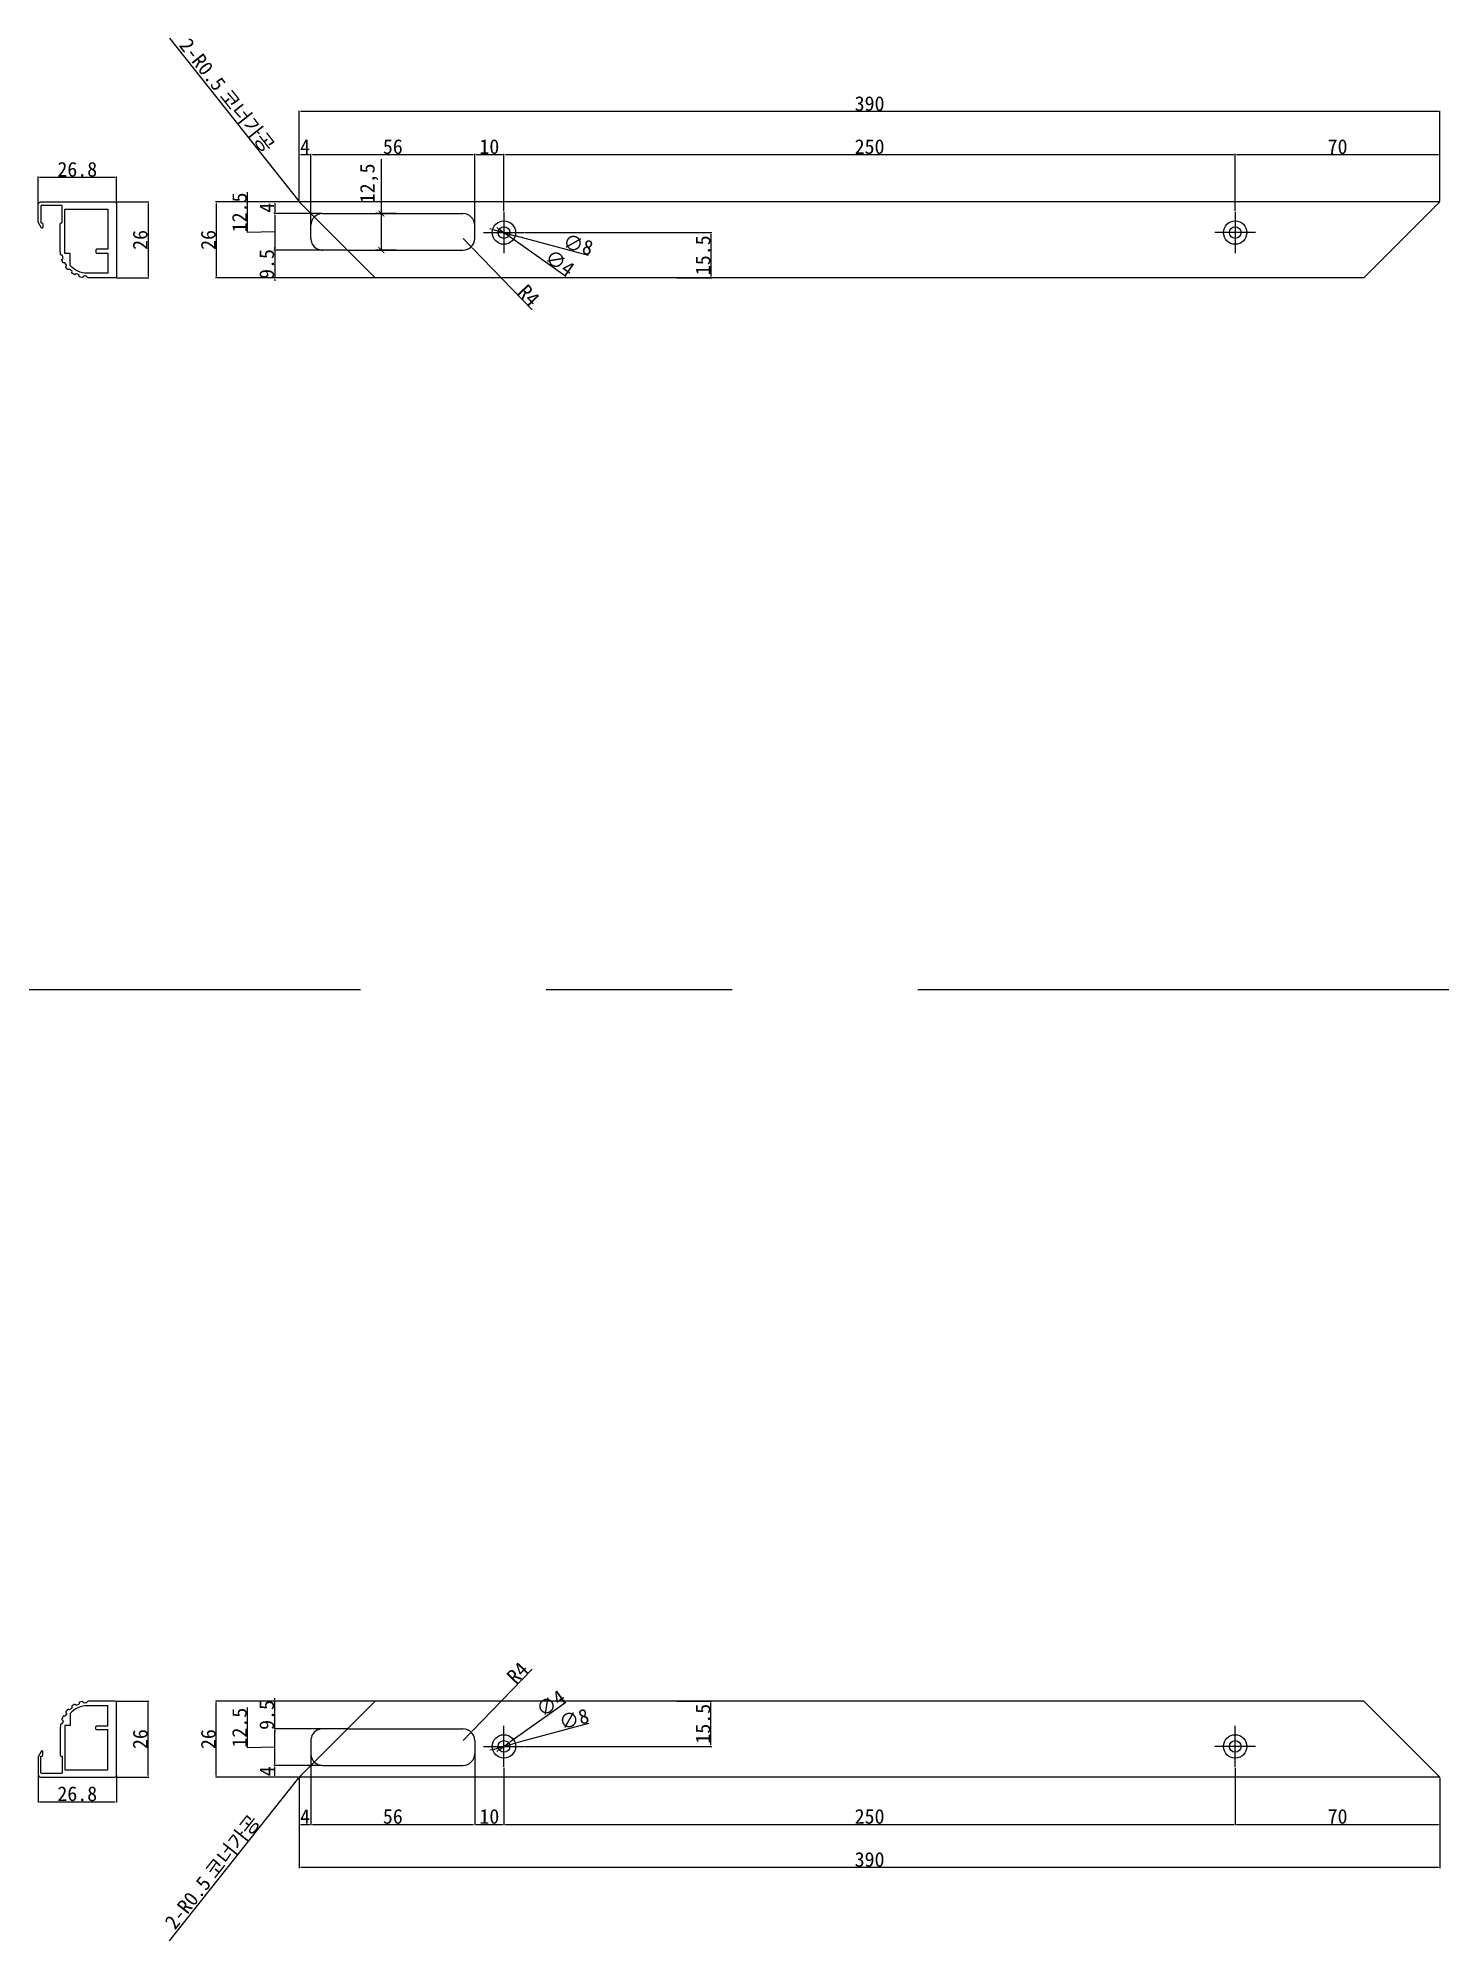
# Model space of a CAD drawing. Header units: millimetres. Extents: x -44117 to 256353, y -2095463 to 65325.
# Drawn here: x -14780 to -14301, y 44119 to 44770 of the extents above; entities that cross this region are included whole.
import ezdxf

# ---------------------------------------------------------------- set-up
doc = ezdxf.new("R2010")
doc.units = ezdxf.units.MM
doc.header["$LTSCALE"] = 10
doc.linetypes.add('CENTER', pattern=[50.8, 31.75, -6.35, 6.35, -6.35])
doc.linetypes.add('HIDDEN', pattern=[9.525, 6.35, -3.175])
doc.layers.add('cen', color=1, linetype='CENTER')
doc.layers.add('hid', color=8, linetype='HIDDEN')
doc.styles.add('고딕', font='')
doc.styles.get('고딕').set_extended_font_data('HYgtrE')
doc.dimstyles.new('hi01 a4 - 1scale', dxfattribs={"dimtxt": 5, "dimasz": 0.5, "dimexe": 0.3, "dimexo": 0.3, "dimgap": 0.2, "dimtad": 1, "dimdec": 1, "dimdsep": 46, "dimtxsty": 'Standard', "dimcen": 1, "dimclrd": 251, "dimclre": 251, "dimclrt": 3, "dimadec": 1, "dimazin": 2, "dimtfac": 1, "dimtdec": 1, "dimtix": 1, "dimtmove": 1, "dimatfit": 3, "dimfxl": 0, "dimarcsym": 0})
doc.dimstyles.new('ISO-25', dxfattribs={"dimtxt": 2.5, "dimasz": 2.5, "dimexe": 1, "dimexo": 1, "dimtad": 1, "dimtxsty": 'Standard', "dimblk": 'ARCHTICK', "dimcen": 2.5, "dimadec": 0, "dimazin": 0, "dimtfac": 1, "dimtmove": 0, "dimatfit": 3, "dimfxl": 0, "dimarcsym": 0})

msp = doc.modelspace()

# ---------------------------------------------------------------- blocks, each defined once
blk = doc.blocks.new('*D1246')
at = {"color": 251, "lineweight": -2, "transparency": 16777216}
for p, q in [((-14690.97, 44714.23), (-14690.97, 44730.4)), ((-14690.47, 44730.1), (-14687.47, 44730.1)), ((-14686.97, 44706.23), (-14686.97, 44730.4))]:
    blk.add_line(p, q, dxfattribs=at)
at = {"color": 251, "transparency": 16777216}
for points in [[(-14690.47, 44730.18), (-14690.47, 44730.01), (-14690.97, 44730.1)], [(-14687.47, 44730.18), (-14687.47, 44730.01), (-14686.97, 44730.1)]]:
    blk.add_solid(points, dxfattribs=at)
at = {"layer": 'Defpoints', "color": 0, "transparency": 16777216}
for p in [(-14686.97, 44730.1), (-14690.97, 44713.93), (-14686.97, 44705.93)]:
    blk.add_point(p, dxfattribs=at)
at = {"color": 3, "transparency": 16777216, "insert": (-14688.97, 44732.8), "char_height": 5, "attachment_point": 5}
blk.add_mtext('4', dxfattribs=at)
blk = doc.blocks.new('*D1247')
at = {"color": 251, "lineweight": -2, "transparency": 16777216}
for p, q in [((-14686.97, 44714.23), (-14686.97, 44730.4)), ((-14686.47, 44730.1), (-14631.47, 44730.1)), ((-14630.97, 44706.23), (-14630.97, 44730.4))]:
    blk.add_line(p, q, dxfattribs=at)
at = {"color": 251, "transparency": 16777216}
for points in [[(-14686.47, 44730.18), (-14686.47, 44730.01), (-14686.97, 44730.1)], [(-14631.47, 44730.18), (-14631.47, 44730.01), (-14630.97, 44730.1)]]:
    blk.add_solid(points, dxfattribs=at)
at = {"layer": 'Defpoints', "color": 0, "transparency": 16777216}
for p in [(-14630.97, 44730.1), (-14686.97, 44713.93), (-14630.97, 44705.93)]:
    blk.add_point(p, dxfattribs=at)
at = {"color": 3, "transparency": 16777216, "insert": (-14658.97, 44732.8), "char_height": 5, "attachment_point": 5}
blk.add_mtext('56', dxfattribs=at)
blk = doc.blocks.new('*D1273')
at = {"color": 251, "lineweight": -2, "transparency": 16777216}
for p, q in [((-14630.97, 44714.23), (-14630.97, 44730.4)), ((-14630.47, 44730.1), (-14621.47, 44730.1)), ((-14620.97, 44710.73), (-14620.97, 44730.4))]:
    blk.add_line(p, q, dxfattribs=at)
at = {"color": 251, "transparency": 16777216}
for points in [[(-14630.47, 44730.18), (-14630.47, 44730.01), (-14630.97, 44730.1)], [(-14621.47, 44730.18), (-14621.47, 44730.01), (-14620.97, 44730.1)]]:
    blk.add_solid(points, dxfattribs=at)
at = {"layer": 'Defpoints', "color": 0, "transparency": 16777216}
for p in [(-14620.97, 44730.1), (-14630.97, 44713.93), (-14620.97, 44710.43)]:
    blk.add_point(p, dxfattribs=at)
at = {"color": 3, "transparency": 16777216, "insert": (-14625.97, 44732.8), "char_height": 5, "attachment_point": 5}
blk.add_mtext('10', dxfattribs=at)
blk = doc.blocks.new('*D1274')
at = {"color": 251, "lineweight": -2, "transparency": 16777216}
for p, q in [((-14620.97, 44710.73), (-14620.97, 44730.4)), ((-14620.47, 44730.1), (-14371.47, 44730.1)), ((-14370.97, 44710.73), (-14370.97, 44730.4))]:
    blk.add_line(p, q, dxfattribs=at)
at = {"color": 251, "transparency": 16777216}
for points in [[(-14620.47, 44730.18), (-14620.47, 44730.01), (-14620.97, 44730.1)], [(-14371.47, 44730.18), (-14371.47, 44730.01), (-14370.97, 44730.1)]]:
    blk.add_solid(points, dxfattribs=at)
at = {"layer": 'Defpoints', "color": 0, "transparency": 16777216}
for p in [(-14370.97, 44730.1), (-14620.97, 44710.43), (-14370.97, 44710.43)]:
    blk.add_point(p, dxfattribs=at)
at = {"color": 3, "transparency": 16777216, "insert": (-14495.97, 44732.8), "char_height": 5, "attachment_point": 5}
blk.add_mtext('250', dxfattribs=at)
blk = doc.blocks.new('*D1275')
at = {"color": 251, "lineweight": -2, "transparency": 16777216}
for p, q in [((-14690.97, 44714.23), (-14690.97, 44745.12)), ((-14301.47, 44744.82), (-14690.47, 44744.82)), ((-14300.97, 44714.23), (-14300.97, 44745.12))]:
    blk.add_line(p, q, dxfattribs=at)
at = {"color": 251, "transparency": 16777216}
for points in [[(-14690.47, 44744.9), (-14690.47, 44744.73), (-14690.97, 44744.82)], [(-14301.47, 44744.9), (-14301.47, 44744.73), (-14300.97, 44744.82)]]:
    blk.add_solid(points, dxfattribs=at)
at = {"layer": 'Defpoints', "color": 0, "transparency": 16777216}
for p in [(-14690.97, 44744.82), (-14690.97, 44713.93), (-14300.97, 44713.93)]:
    blk.add_point(p, dxfattribs=at)
at = {"color": 3, "transparency": 16777216, "insert": (-14495.97, 44747.52), "char_height": 5, "attachment_point": 5}
blk.add_mtext('390', dxfattribs=at)
blk = doc.blocks.new('*D1276')
at = {"color": 251, "lineweight": -2, "transparency": 16777216}
for p, q in [((-14370.97, 44714.23), (-14370.97, 44730.4)), ((-14370.47, 44730.1), (-14301.47, 44730.1)), ((-14300.97, 44714.23), (-14300.97, 44730.4))]:
    blk.add_line(p, q, dxfattribs=at)
at = {"color": 251, "transparency": 16777216}
for points in [[(-14370.47, 44730.18), (-14370.47, 44730.01), (-14370.97, 44730.1)], [(-14301.47, 44730.18), (-14301.47, 44730.01), (-14300.97, 44730.1)]]:
    blk.add_solid(points, dxfattribs=at)
at = {"layer": 'Defpoints', "color": 0, "transparency": 16777216}
for p in [(-14300.97, 44730.1), (-14370.97, 44713.93), (-14300.97, 44713.93)]:
    blk.add_point(p, dxfattribs=at)
at = {"color": 3, "transparency": 16777216, "insert": (-14335.97, 44732.8), "char_height": 5, "attachment_point": 5}
blk.add_mtext('70', dxfattribs=at)
blk = doc.blocks.new('*D1277')
at = {"color": 251, "lineweight": -2, "transparency": 16777216}
for p, q in [((-14780.25, 44713.23), (-14780.25, 44722.65)), ((-14779.75, 44722.35), (-14753.95, 44722.35)), ((-14753.45, 44713.23), (-14753.45, 44722.65))]:
    blk.add_line(p, q, dxfattribs=at)
at = {"color": 251, "transparency": 16777216}
for points in [[(-14779.75, 44722.43), (-14779.75, 44722.27), (-14780.25, 44722.35)], [(-14753.95, 44722.43), (-14753.95, 44722.27), (-14753.45, 44722.35)]]:
    blk.add_solid(points, dxfattribs=at)
at = {"layer": 'Defpoints', "color": 0, "transparency": 16777216}
for p in [(-14753.45, 44722.35), (-14780.25, 44712.93), (-14753.45, 44712.93)]:
    blk.add_point(p, dxfattribs=at)
at = {"color": 3, "transparency": 16777216, "insert": (-14766.85, 44725.05), "char_height": 5, "attachment_point": 5}
blk.add_mtext('26.8', dxfattribs=at)
blk = doc.blocks.new('*D1278')
at = {"color": 251, "lineweight": -2, "transparency": 16777216}
for p, q in [((-14753.65, 44713.93), (-14742.33, 44713.93)), ((-14742.63, 44713.43), (-14742.63, 44688.43)), ((-14753.65, 44687.93), (-14742.33, 44687.93))]:
    blk.add_line(p, q, dxfattribs=at)
at = {"color": 251, "transparency": 16777216}
for points in [[(-14742.71, 44713.43), (-14742.55, 44713.43), (-14742.63, 44713.93)], [(-14742.71, 44688.43), (-14742.55, 44688.43), (-14742.63, 44687.93)]]:
    blk.add_solid(points, dxfattribs=at)
at = {"layer": 'Defpoints', "color": 0, "transparency": 16777216}
for p in [(-14753.95, 44713.93), (-14753.95, 44687.93), (-14742.63, 44687.93)]:
    blk.add_point(p, dxfattribs=at)
at = {"color": 3, "transparency": 16777216, "insert": (-14745.33, 44700.93), "char_height": 5, "attachment_point": 5, "rotation": 90}
blk.add_mtext('26', dxfattribs=at)
blk = doc.blocks.new('*D1279')
at = {"color": 251, "lineweight": -2, "transparency": 16777216}
for p, q in [((-14691.27, 44713.93), (-14699.65, 44713.93)), ((-14699.35, 44713.43), (-14699.35, 44710.43)), ((-14683.27, 44709.93), (-14699.65, 44709.93))]:
    blk.add_line(p, q, dxfattribs=at)
at = {"color": 251, "transparency": 16777216}
for points in [[(-14699.44, 44713.43), (-14699.27, 44713.43), (-14699.35, 44713.93)], [(-14699.44, 44710.43), (-14699.27, 44710.43), (-14699.35, 44709.93)]]:
    blk.add_solid(points, dxfattribs=at)
at = {"layer": 'Defpoints', "color": 0, "transparency": 16777216}
for p in [(-14690.97, 44713.93), (-14699.35, 44709.93), (-14682.97, 44709.93)]:
    blk.add_point(p, dxfattribs=at)
at = {"color": 3, "transparency": 16777216, "insert": (-14702.05, 44711.93), "char_height": 5, "attachment_point": 5, "rotation": 90}
blk.add_mtext('4', dxfattribs=at)
blk = doc.blocks.new('*D1280')
at = {"color": 251, "lineweight": -2, "transparency": 16777216}
for p, q in [((-14708.68, 44703.48), (-14708.68, 44717.21)), ((-14683.27, 44709.93), (-14699.65, 44709.93)), ((-14699.35, 44709.43), (-14699.35, 44697.93)), ((-14699.35, 44703.68), (-14708.68, 44703.48)), ((-14674.77, 44697.43), (-14699.65, 44697.43))]:
    blk.add_line(p, q, dxfattribs=at)
at = {"color": 251, "transparency": 16777216}
for points in [[(-14699.44, 44709.43), (-14699.27, 44709.43), (-14699.35, 44709.93)], [(-14699.44, 44697.93), (-14699.27, 44697.93), (-14699.35, 44697.43)]]:
    blk.add_solid(points, dxfattribs=at)
at = {"layer": 'Defpoints', "color": 0, "transparency": 16777216}
for p in [(-14682.97, 44709.93), (-14699.35, 44697.43), (-14674.47, 44697.43)]:
    blk.add_point(p, dxfattribs=at)
at = {"color": 3, "transparency": 16777216, "insert": (-14711.38, 44710.34), "char_height": 5, "attachment_point": 5, "rotation": 90}
blk.add_mtext('12.5', dxfattribs=at)
blk = doc.blocks.new('*D1281')
at = {"color": 251, "lineweight": -2, "transparency": 16777216}
for p, q in [((-14674.77, 44697.43), (-14699.65, 44697.43)), ((-14699.35, 44697.93), (-14699.35, 44698.43)), ((-14699.35, 44697.43), (-14699.35, 44687.93)), ((-14665.28, 44687.93), (-14699.65, 44687.93)), ((-14699.35, 44687.43), (-14699.35, 44686.93))]:
    blk.add_line(p, q, dxfattribs=at)
at = {"color": 251, "transparency": 16777216}
for points in [[(-14699.44, 44697.93), (-14699.27, 44697.93), (-14699.35, 44697.43)], [(-14699.44, 44687.43), (-14699.27, 44687.43), (-14699.35, 44687.93)]]:
    blk.add_solid(points, dxfattribs=at)
at = {"layer": 'Defpoints', "color": 0, "transparency": 16777216}
for p in [(-14674.47, 44697.43), (-14699.35, 44687.93), (-14664.98, 44687.93)]:
    blk.add_point(p, dxfattribs=at)
at = {"color": 3, "transparency": 16777216, "insert": (-14702.05, 44692.68), "char_height": 5, "attachment_point": 5, "rotation": 90}
blk.add_mtext('9.5', dxfattribs=at)
blk = doc.blocks.new('*D1282')
at = {"color": 251, "lineweight": -2, "transparency": 16777216}
for p, q in [((-14691.27, 44713.93), (-14719.64, 44713.93)), ((-14719.34, 44713.43), (-14719.34, 44688.43)), ((-14665.28, 44687.93), (-14719.64, 44687.93))]:
    blk.add_line(p, q, dxfattribs=at)
at = {"color": 251, "transparency": 16777216}
for points in [[(-14719.42, 44713.43), (-14719.26, 44713.43), (-14719.34, 44713.93)], [(-14719.42, 44688.43), (-14719.26, 44688.43), (-14719.34, 44687.93)]]:
    blk.add_solid(points, dxfattribs=at)
at = {"layer": 'Defpoints', "color": 0, "transparency": 16777216}
for p in [(-14690.97, 44713.93), (-14719.34, 44687.93), (-14664.98, 44687.93)]:
    blk.add_point(p, dxfattribs=at)
at = {"color": 3, "transparency": 16777216, "insert": (-14722.04, 44700.93), "char_height": 5, "attachment_point": 5, "rotation": 90}
blk.add_mtext('26', dxfattribs=at)
blk = doc.blocks.new('*D1283')
at = {"color": 251, "lineweight": -2, "transparency": 16777216}
for p, q in [((-14634.97, 44701.43), (-14632.2, 44698.55)), ((-14611.38, 44676.98), (-14631.85, 44698.19))]:
    blk.add_line(p, q, dxfattribs=at)
at = {"color": 251, "transparency": 16777216}
blk.add_solid([(-14631.79, 44698.25), (-14631.91, 44698.13), (-14632.2, 44698.55)], dxfattribs=at)
at = {"layer": 'Defpoints', "color": 0, "transparency": 16777216}
for p in [(-14634.97, 44701.43), (-14632.2, 44698.55)]:
    blk.add_point(p, dxfattribs=at)
at = {"color": 3, "transparency": 16777216, "insert": (-14612.47, 44682), "char_height": 5, "attachment_point": 5, "rotation": 313.98448}
blk.add_mtext('R4', dxfattribs=at)
blk = doc.blocks.new('*D1284')
at = {"color": 251, "lineweight": -2, "transparency": 16777216}
for p, q in [((-14625.31, 44704.61), (-14625.8, 44704.74)), ((-14624.83, 44704.48), (-14617.12, 44702.37)), ((-14592.11, 44695.54), (-14616.63, 44702.24))]:
    blk.add_line(p, q, dxfattribs=at)
at = {"color": 251, "transparency": 16777216}
for points in [[(-14625.29, 44704.69), (-14625.34, 44704.53), (-14624.83, 44704.48)], [(-14616.61, 44702.32), (-14616.65, 44702.16), (-14617.12, 44702.37)]]:
    blk.add_solid(points, dxfattribs=at)
at = {"layer": 'Defpoints', "color": 0, "transparency": 16777216}
for p in [(-14624.83, 44704.48), (-14617.12, 44702.37)]:
    blk.add_point(p, dxfattribs=at)
at = {"color": 3, "transparency": 16777216, "insert": (-14595.61, 44699.3), "char_height": 5, "attachment_point": 5, "rotation": 344.72026}
blk.add_mtext('∅8', dxfattribs=at)
blk = doc.blocks.new('*D1285')
at = {"color": 251, "lineweight": -2, "transparency": 16777216}
for p, q in [((-14623.01, 44704.88), (-14623.42, 44705.17)), ((-14622.6, 44704.59), (-14619.34, 44702.27)), ((-14599.87, 44688.39), (-14618.94, 44701.98))]:
    blk.add_line(p, q, dxfattribs=at)
at = {"color": 251, "transparency": 16777216}
for points in [[(-14622.96, 44704.94), (-14623.06, 44704.81), (-14622.6, 44704.59)], [(-14618.89, 44702.04), (-14618.99, 44701.91), (-14619.34, 44702.27)]]:
    blk.add_solid(points, dxfattribs=at)
at = {"layer": 'Defpoints', "color": 0, "transparency": 16777216}
for p in [(-14622.6, 44704.59), (-14619.34, 44702.27)]:
    blk.add_point(p, dxfattribs=at)
at = {"color": 3, "transparency": 16777216, "insert": (-14601.86, 44693.12), "char_height": 5, "attachment_point": 5, "rotation": 324.5302}
blk.add_mtext('∅4', dxfattribs=at)
blk = doc.blocks.new('*D1286')
at = {"color": 251, "lineweight": -2, "transparency": 16777216}
for p, q in [((-14613.67, 44703.43), (-14549.91, 44703.43)), ((-14550.21, 44702.93), (-14550.21, 44688.43)), ((-14561.85, 44687.93), (-14549.91, 44687.93))]:
    blk.add_line(p, q, dxfattribs=at)
at = {"color": 251, "transparency": 16777216}
for points in [[(-14550.3, 44702.93), (-14550.13, 44702.93), (-14550.21, 44703.43)], [(-14550.3, 44688.43), (-14550.13, 44688.43), (-14550.21, 44687.93)]]:
    blk.add_solid(points, dxfattribs=at)
at = {"layer": 'Defpoints', "color": 0, "transparency": 16777216}
for p in [(-14613.97, 44703.43), (-14562.15, 44687.93), (-14550.21, 44687.93)]:
    blk.add_point(p, dxfattribs=at)
at = {"color": 3, "transparency": 16777216, "insert": (-14552.91, 44695.68), "char_height": 5, "attachment_point": 5, "rotation": 90}
blk.add_mtext('15.5', dxfattribs=at)
blk = doc.blocks.new('*D1248')
at = {"color": 251, "lineweight": -2, "transparency": 16777216}
for p, q in [((-14735.29, 44769.96), (-14691.09, 44714.21)), ((-14690.47, 44713.43), (-14690.78, 44713.82))]:
    blk.add_line(p, q, dxfattribs=at)
at = {"color": 251, "transparency": 16777216}
blk.add_solid([(-14691.03, 44714.26), (-14691.16, 44714.16), (-14690.78, 44713.82)], dxfattribs=at)
at = {"layer": 'Defpoints', "color": 0, "transparency": 16777216}
for p in [(-14690.78, 44713.82), (-14690.47, 44713.43)]:
    blk.add_point(p, dxfattribs=at)
at = {"color": 3, "transparency": 16777216, "insert": (-14715.82, 44750.21), "char_height": 5, "attachment_point": 5, "rotation": 308.40758}
blk.add_mtext('2-R0.5{\\f굴림|b0|i0|c129|p50; 코너가공}', dxfattribs=at)
blk = doc.blocks.new('*D1249')
at = {"color": 251, "lineweight": -2, "transparency": 16777216}
for p, q in [((-14686.97, 44182.93), (-14686.97, 44158.76)), ((-14690.97, 44174.93), (-14690.97, 44158.76)), ((-14690.47, 44159.06), (-14687.47, 44159.06))]:
    blk.add_line(p, q, dxfattribs=at)
at = {"color": 251, "transparency": 16777216}
for points in [[(-14690.47, 44159.15), (-14690.47, 44158.98), (-14690.97, 44159.06)], [(-14687.47, 44159.15), (-14687.47, 44158.98), (-14686.97, 44159.06)]]:
    blk.add_solid(points, dxfattribs=at)
at = {"layer": 'Defpoints', "color": 0, "transparency": 16777216}
for p in [(-14686.97, 44183.23), (-14690.97, 44175.23), (-14686.97, 44159.06)]:
    blk.add_point(p, dxfattribs=at)
at = {"color": 3, "transparency": 16777216, "insert": (-14688.97, 44161.76), "char_height": 5, "attachment_point": 5}
blk.add_mtext('4', dxfattribs=at)
blk = doc.blocks.new('*D1250')
at = {"color": 251, "lineweight": -2, "transparency": 16777216}
for p, q in [((-14630.97, 44182.93), (-14630.97, 44158.76)), ((-14686.97, 44174.93), (-14686.97, 44158.76)), ((-14686.47, 44159.06), (-14631.47, 44159.06))]:
    blk.add_line(p, q, dxfattribs=at)
at = {"color": 251, "transparency": 16777216}
for points in [[(-14686.47, 44159.15), (-14686.47, 44158.98), (-14686.97, 44159.06)], [(-14631.47, 44159.15), (-14631.47, 44158.98), (-14630.97, 44159.06)]]:
    blk.add_solid(points, dxfattribs=at)
at = {"layer": 'Defpoints', "color": 0, "transparency": 16777216}
for p in [(-14630.97, 44183.23), (-14686.97, 44175.23), (-14630.97, 44159.06)]:
    blk.add_point(p, dxfattribs=at)
at = {"color": 3, "transparency": 16777216, "insert": (-14658.97, 44161.76), "char_height": 5, "attachment_point": 5}
blk.add_mtext('56', dxfattribs=at)
blk = doc.blocks.new('*D1290')
at = {"color": 251, "lineweight": -2, "transparency": 16777216}
for p, q in [((-14630.97, 44174.93), (-14630.97, 44158.76)), ((-14620.97, 44178.43), (-14620.97, 44158.76)), ((-14630.47, 44159.06), (-14621.47, 44159.06))]:
    blk.add_line(p, q, dxfattribs=at)
at = {"color": 251, "transparency": 16777216}
for points in [[(-14630.47, 44159.15), (-14630.47, 44158.98), (-14630.97, 44159.06)], [(-14621.47, 44159.15), (-14621.47, 44158.98), (-14620.97, 44159.06)]]:
    blk.add_solid(points, dxfattribs=at)
at = {"layer": 'Defpoints', "color": 0, "transparency": 16777216}
for p in [(-14630.97, 44175.23), (-14620.97, 44178.73), (-14620.97, 44159.06)]:
    blk.add_point(p, dxfattribs=at)
at = {"color": 3, "transparency": 16777216, "insert": (-14625.97, 44161.76), "char_height": 5, "attachment_point": 5}
blk.add_mtext('10', dxfattribs=at)
blk = doc.blocks.new('*D1291')
at = {"color": 251, "lineweight": -2, "transparency": 16777216}
for p, q in [((-14620.97, 44178.43), (-14620.97, 44158.76)), ((-14370.97, 44178.43), (-14370.97, 44158.76)), ((-14620.47, 44159.06), (-14371.47, 44159.06))]:
    blk.add_line(p, q, dxfattribs=at)
at = {"color": 251, "transparency": 16777216}
for points in [[(-14620.47, 44159.15), (-14620.47, 44158.98), (-14620.97, 44159.06)], [(-14371.47, 44159.15), (-14371.47, 44158.98), (-14370.97, 44159.06)]]:
    blk.add_solid(points, dxfattribs=at)
at = {"layer": 'Defpoints', "color": 0, "transparency": 16777216}
for p in [(-14620.97, 44178.73), (-14370.97, 44178.73), (-14370.97, 44159.06)]:
    blk.add_point(p, dxfattribs=at)
at = {"color": 3, "transparency": 16777216, "insert": (-14495.97, 44161.76), "char_height": 5, "attachment_point": 5}
blk.add_mtext('250', dxfattribs=at)
blk = doc.blocks.new('*D1292')
at = {"color": 251, "lineweight": -2, "transparency": 16777216}
for p, q in [((-14690.97, 44174.93), (-14690.97, 44144.04)), ((-14300.97, 44174.93), (-14300.97, 44144.04)), ((-14301.47, 44144.34), (-14690.47, 44144.34))]:
    blk.add_line(p, q, dxfattribs=at)
at = {"color": 251, "transparency": 16777216}
for points in [[(-14690.47, 44144.43), (-14690.47, 44144.26), (-14690.97, 44144.34)], [(-14301.47, 44144.43), (-14301.47, 44144.26), (-14300.97, 44144.34)]]:
    blk.add_solid(points, dxfattribs=at)
at = {"layer": 'Defpoints', "color": 0, "transparency": 16777216}
for p in [(-14690.97, 44175.23), (-14300.97, 44175.23), (-14690.97, 44144.34)]:
    blk.add_point(p, dxfattribs=at)
at = {"color": 3, "transparency": 16777216, "insert": (-14495.97, 44147.04), "char_height": 5, "attachment_point": 5}
blk.add_mtext('390', dxfattribs=at)
blk = doc.blocks.new('*D1293')
at = {"color": 251, "lineweight": -2, "transparency": 16777216}
for p, q in [((-14370.97, 44174.93), (-14370.97, 44158.76)), ((-14300.97, 44174.93), (-14300.97, 44158.76)), ((-14370.47, 44159.06), (-14301.47, 44159.06))]:
    blk.add_line(p, q, dxfattribs=at)
at = {"color": 251, "transparency": 16777216}
for points in [[(-14370.47, 44159.15), (-14370.47, 44158.98), (-14370.97, 44159.06)], [(-14301.47, 44159.15), (-14301.47, 44158.98), (-14300.97, 44159.06)]]:
    blk.add_solid(points, dxfattribs=at)
at = {"layer": 'Defpoints', "color": 0, "transparency": 16777216}
for p in [(-14370.97, 44175.23), (-14300.97, 44175.23), (-14300.97, 44159.06)]:
    blk.add_point(p, dxfattribs=at)
at = {"color": 3, "transparency": 16777216, "insert": (-14335.97, 44161.76), "char_height": 5, "attachment_point": 5}
blk.add_mtext('70', dxfattribs=at)
blk = doc.blocks.new('*D1294')
at = {"color": 251, "lineweight": -2, "transparency": 16777216}
for p, q in [((-14780.25, 44175.93), (-14780.25, 44166.51)), ((-14753.45, 44175.93), (-14753.45, 44166.51)), ((-14779.75, 44166.81), (-14753.95, 44166.81))]:
    blk.add_line(p, q, dxfattribs=at)
at = {"color": 251, "transparency": 16777216}
for points in [[(-14779.75, 44166.9), (-14779.75, 44166.73), (-14780.25, 44166.81)], [(-14753.95, 44166.9), (-14753.95, 44166.73), (-14753.45, 44166.81)]]:
    blk.add_solid(points, dxfattribs=at)
at = {"layer": 'Defpoints', "color": 0, "transparency": 16777216}
for p in [(-14780.25, 44176.23), (-14753.45, 44176.23), (-14753.45, 44166.81)]:
    blk.add_point(p, dxfattribs=at)
at = {"color": 3, "transparency": 16777216, "insert": (-14766.85, 44169.51), "char_height": 5, "attachment_point": 5}
blk.add_mtext('26.8', dxfattribs=at)
blk = doc.blocks.new('*D1295')
at = {"color": 251, "lineweight": -2, "transparency": 16777216}
for p, q in [((-14753.65, 44201.23), (-14742.33, 44201.23)), ((-14742.63, 44175.73), (-14742.63, 44200.73)), ((-14753.65, 44175.23), (-14742.33, 44175.23))]:
    blk.add_line(p, q, dxfattribs=at)
at = {"color": 251, "transparency": 16777216}
for points in [[(-14742.71, 44200.73), (-14742.55, 44200.73), (-14742.63, 44201.23)], [(-14742.71, 44175.73), (-14742.55, 44175.73), (-14742.63, 44175.23)]]:
    blk.add_solid(points, dxfattribs=at)
at = {"layer": 'Defpoints', "color": 0, "transparency": 16777216}
for p in [(-14753.95, 44201.23), (-14742.63, 44201.23), (-14753.95, 44175.23)]:
    blk.add_point(p, dxfattribs=at)
at = {"color": 3, "transparency": 16777216, "insert": (-14745.33, 44188.23), "char_height": 5, "attachment_point": 5, "rotation": 90}
blk.add_mtext('26', dxfattribs=at)
blk = doc.blocks.new('*D1296')
at = {"color": 251, "lineweight": -2, "transparency": 16777216}
for p, q in [((-14683.27, 44179.23), (-14699.65, 44179.23)), ((-14691.27, 44175.23), (-14699.65, 44175.23)), ((-14699.35, 44175.73), (-14699.35, 44178.73))]:
    blk.add_line(p, q, dxfattribs=at)
at = {"color": 251, "transparency": 16777216}
for points in [[(-14699.44, 44178.73), (-14699.27, 44178.73), (-14699.35, 44179.23)], [(-14699.44, 44175.73), (-14699.27, 44175.73), (-14699.35, 44175.23)]]:
    blk.add_solid(points, dxfattribs=at)
at = {"layer": 'Defpoints', "color": 0, "transparency": 16777216}
for p in [(-14699.35, 44179.23), (-14690.97, 44175.23), (-14682.97, 44179.23)]:
    blk.add_point(p, dxfattribs=at)
at = {"color": 3, "transparency": 16777216, "insert": (-14702.05, 44177.23), "char_height": 5, "attachment_point": 5, "rotation": 90}
blk.add_mtext('4', dxfattribs=at)
blk = doc.blocks.new('*D1297')
at = {"color": 251, "lineweight": -2, "transparency": 16777216}
for p, q in [((-14708.68, 44185.28), (-14708.68, 44199.02)), ((-14674.77, 44191.73), (-14699.65, 44191.73)), ((-14699.35, 44179.73), (-14699.35, 44191.23)), ((-14699.35, 44185.48), (-14708.68, 44185.28)), ((-14683.27, 44179.23), (-14699.65, 44179.23))]:
    blk.add_line(p, q, dxfattribs=at)
at = {"color": 251, "transparency": 16777216}
for points in [[(-14699.44, 44191.23), (-14699.27, 44191.23), (-14699.35, 44191.73)], [(-14699.44, 44179.73), (-14699.27, 44179.73), (-14699.35, 44179.23)]]:
    blk.add_solid(points, dxfattribs=at)
at = {"layer": 'Defpoints', "color": 0, "transparency": 16777216}
for p in [(-14699.35, 44191.73), (-14674.47, 44191.73), (-14682.97, 44179.23)]:
    blk.add_point(p, dxfattribs=at)
at = {"color": 3, "transparency": 16777216, "insert": (-14711.38, 44192.15), "char_height": 5, "attachment_point": 5, "rotation": 90}
blk.add_mtext('12.5', dxfattribs=at)
blk = doc.blocks.new('*D1298')
at = {"color": 251, "lineweight": -2, "transparency": 16777216}
for p, q in [((-14665.28, 44201.23), (-14699.65, 44201.23)), ((-14699.35, 44201.73), (-14699.35, 44202.23)), ((-14699.35, 44191.73), (-14699.35, 44201.23)), ((-14674.77, 44191.73), (-14699.65, 44191.73)), ((-14699.35, 44191.23), (-14699.35, 44190.73))]:
    blk.add_line(p, q, dxfattribs=at)
at = {"color": 251, "transparency": 16777216}
for points in [[(-14699.44, 44201.73), (-14699.27, 44201.73), (-14699.35, 44201.23)], [(-14699.44, 44191.23), (-14699.27, 44191.23), (-14699.35, 44191.73)]]:
    blk.add_solid(points, dxfattribs=at)
at = {"layer": 'Defpoints', "color": 0, "transparency": 16777216}
for p in [(-14699.35, 44201.23), (-14664.98, 44201.23), (-14674.47, 44191.73)]:
    blk.add_point(p, dxfattribs=at)
at = {"color": 3, "transparency": 16777216, "insert": (-14702.05, 44196.48), "char_height": 5, "attachment_point": 5, "rotation": 90}
blk.add_mtext('9.5', dxfattribs=at)
blk = doc.blocks.new('*D1299')
at = {"color": 251, "lineweight": -2, "transparency": 16777216}
for p, q in [((-14665.28, 44201.23), (-14719.64, 44201.23)), ((-14719.34, 44175.73), (-14719.34, 44200.73)), ((-14691.27, 44175.23), (-14719.64, 44175.23))]:
    blk.add_line(p, q, dxfattribs=at)
at = {"color": 251, "transparency": 16777216}
for points in [[(-14719.42, 44200.73), (-14719.26, 44200.73), (-14719.34, 44201.23)], [(-14719.42, 44175.73), (-14719.26, 44175.73), (-14719.34, 44175.23)]]:
    blk.add_solid(points, dxfattribs=at)
at = {"layer": 'Defpoints', "color": 0, "transparency": 16777216}
for p in [(-14719.34, 44201.23), (-14664.98, 44201.23), (-14690.97, 44175.23)]:
    blk.add_point(p, dxfattribs=at)
at = {"color": 3, "transparency": 16777216, "insert": (-14722.04, 44188.23), "char_height": 5, "attachment_point": 5, "rotation": 90}
blk.add_mtext('26', dxfattribs=at)
blk = doc.blocks.new('*D1300')
at = {"color": 251, "lineweight": -2, "transparency": 16777216}
for p, q in [((-14611.38, 44212.18), (-14631.85, 44190.97)), ((-14634.97, 44187.73), (-14632.2, 44190.61))]:
    blk.add_line(p, q, dxfattribs=at)
at = {"color": 251, "transparency": 16777216}
blk.add_solid([(-14631.91, 44191.03), (-14631.79, 44190.91), (-14632.2, 44190.61)], dxfattribs=at)
at = {"layer": 'Defpoints', "color": 0, "transparency": 16777216}
for p in [(-14634.97, 44187.73), (-14632.2, 44190.61)]:
    blk.add_point(p, dxfattribs=at)
at = {"color": 3, "transparency": 16777216, "insert": (-14616.36, 44210.91), "char_height": 5, "attachment_point": 5, "rotation": 46.01552}
blk.add_mtext('R4', dxfattribs=at)
blk = doc.blocks.new('*D1301')
at = {"color": 251, "lineweight": -2, "transparency": 16777216}
for p, q in [((-14592.11, 44193.62), (-14616.63, 44186.92)), ((-14624.83, 44184.68), (-14617.12, 44186.79)), ((-14625.31, 44184.55), (-14625.8, 44184.42))]:
    blk.add_line(p, q, dxfattribs=at)
at = {"color": 251, "transparency": 16777216}
for points in [[(-14616.65, 44187), (-14616.61, 44186.84), (-14617.12, 44186.79)], [(-14625.34, 44184.63), (-14625.29, 44184.47), (-14624.83, 44184.68)]]:
    blk.add_solid(points, dxfattribs=at)
at = {"layer": 'Defpoints', "color": 0, "transparency": 16777216}
for p in [(-14617.12, 44186.79), (-14624.83, 44184.68)]:
    blk.add_point(p, dxfattribs=at)
at = {"color": 3, "transparency": 16777216, "insert": (-14597.03, 44195.08), "char_height": 5, "attachment_point": 5, "rotation": 15.27974}
blk.add_mtext('∅8', dxfattribs=at)
blk = doc.blocks.new('*D1302')
at = {"color": 251, "lineweight": -2, "transparency": 16777216}
for p, q in [((-14599.87, 44200.77), (-14618.94, 44187.19)), ((-14622.6, 44184.57), (-14619.34, 44186.9)), ((-14623.01, 44184.28), (-14623.42, 44183.99))]:
    blk.add_line(p, q, dxfattribs=at)
at = {"color": 251, "transparency": 16777216}
for points in [[(-14618.99, 44187.25), (-14618.89, 44187.12), (-14619.34, 44186.9)], [(-14623.06, 44184.35), (-14622.96, 44184.22), (-14622.6, 44184.57)]]:
    blk.add_solid(points, dxfattribs=at)
at = {"layer": 'Defpoints', "color": 0, "transparency": 16777216}
for p in [(-14619.34, 44186.9), (-14622.6, 44184.57)]:
    blk.add_point(p, dxfattribs=at)
at = {"color": 3, "transparency": 16777216, "insert": (-14604.99, 44200.44), "char_height": 5, "attachment_point": 5, "rotation": 35.4698}
blk.add_mtext('∅4', dxfattribs=at)
blk = doc.blocks.new('*D1303')
at = {"color": 251, "lineweight": -2, "transparency": 16777216}
for p, q in [((-14561.85, 44201.23), (-14549.91, 44201.23)), ((-14550.21, 44186.23), (-14550.21, 44200.73)), ((-14613.67, 44185.73), (-14549.91, 44185.73))]:
    blk.add_line(p, q, dxfattribs=at)
at = {"color": 251, "transparency": 16777216}
for points in [[(-14550.3, 44200.73), (-14550.13, 44200.73), (-14550.21, 44201.23)], [(-14550.3, 44186.23), (-14550.13, 44186.23), (-14550.21, 44185.73)]]:
    blk.add_solid(points, dxfattribs=at)
at = {"layer": 'Defpoints', "color": 0, "transparency": 16777216}
for p in [(-14562.15, 44201.23), (-14550.21, 44201.23), (-14613.97, 44185.73)]:
    blk.add_point(p, dxfattribs=at)
at = {"color": 3, "transparency": 16777216, "insert": (-14552.91, 44193.48), "char_height": 5, "attachment_point": 5, "rotation": 90}
blk.add_mtext('15.5', dxfattribs=at)
blk = doc.blocks.new('*D1251')
at = {"color": 251, "lineweight": -2, "transparency": 16777216}
for p, q in [((-14735.29, 44119.2), (-14691.09, 44174.95)), ((-14690.47, 44175.73), (-14690.78, 44175.34))]:
    blk.add_line(p, q, dxfattribs=at)
blk.add_arc((-14690.47, 44175.73), 0.5, 214.37747, 265.96989, dxfattribs=at)
at = {"color": 251, "transparency": 16777216}
blk.add_solid([(-14691.16, 44175), (-14691.03, 44174.9), (-14690.78, 44175.34)], dxfattribs=at)
at = {"layer": 'Defpoints', "color": 0, "transparency": 16777216}
for p in [(-14690.78, 44175.34), (-14690.47, 44175.73)]:
    blk.add_point(p, dxfattribs=at)
at = {"color": 3, "transparency": 16777216, "insert": (-14720.5, 44142.67), "char_height": 5, "attachment_point": 5, "rotation": 51.59242}
blk.add_mtext('2-R0.5{\\f굴림|b0|i0|c129|p50; 코너가공}', dxfattribs=at)
blk = doc.blocks.new('_ArchTick')
at = {"color": 0, "linetype": 'ByBlock', "const_width": 0.15}
blk.add_lwpolyline([(-0.5, -0.5), (0.5, 0.5)], dxfattribs=at)
blk = doc.blocks.new('*D2800')
at = {"color": 0, "lineweight": -2}
for p, q in [((-14662.88, 44709.93), (-14662.88, 44728.59)), ((-14657.72, 44709.93), (-14664.88, 44709.93)), ((-14662.88, 44697.43), (-14662.88, 44709.93)), ((-14657.72, 44697.43), (-14664.88, 44697.43))]:
    blk.add_line(p, q, dxfattribs=at)
at = {"layer": 'Defpoints', "color": 0}
for p in [(-14662.88, 44709.93), (-14654.72, 44709.93), (-14654.72, 44697.43)]:
    blk.add_point(p, dxfattribs=at)
at = {"color": 0, "lineweight": -2, "xscale": 2, "yscale": 2, "zscale": 2}
for p, rotation in [((-14662.88, 44709.93), 90), ((-14662.88, 44697.43), 270)]:
    blk.add_blockref('_ArchTick', p, dxfattribs=dict(at, rotation=rotation))
at = {"color": 0, "insert": (-14667.04, 44720.26), "char_height": 5, "attachment_point": 5, "rotation": 90}
blk.add_mtext('12,5', dxfattribs=at)
blk = doc.blocks.new('A$C2EC13F1B')
at = {"color": 7}
for p, q in [((-3.67, -0.83), (-1.17, 4.17)), ((-1.17, 4.17), (1.33, -0.83))]:
    blk.add_line(p, q, dxfattribs=at)
blk.add_lwpolyline([(-3.67, -0.83), (1.33, -0.83)], dxfattribs=at)
blk = doc.blocks.new('a4 1scale')
at = {"color": 8}
for p, q in [((-15144.83, -4477.045), (-14867.83, -4477.045)), ((-15097.659, -4499.609), (-15097.659, -4477.045)), ((-15057.669, -4499.619), (-15057.669, -4477.056)), ((-15019.679, -4499.619), (-15019.679, -4477.056)), ((-14981.69, -4499.619), (-14981.69, -4477.056)), ((-14943.7, -4499.619), (-14943.7, -4477.056)), ((-14905.71, -4499.619), (-14905.71, -4477.056)), ((-15028.055, -4478.056), (-15028.055, -4498.619)), ((-14980.897, -4480.626), (-14944.7, -4480.626)), ((-14975.069, -4480.626), (-14975.069, -4498.619)), ((-14952.076, -4480.626), (-14952.076, -4498.619)), ((-14942.907, -4480.626), (-14906.71, -4480.626)), ((-15056.67, -4483.197), (-15020.679, -4483.197)), ((-15018.681, -4483.197), (-14982.69, -4483.197)), ((-14980.897, -4486.626), (-14944.7, -4486.626)), ((-14942.907, -4486.626), (-14906.71, -4486.626)), ((-15096.659, -4488.327), (-15058.666, -4488.337)), ((-15056.672, -4488.337), (-15020.679, -4488.337)), ((-15018.682, -4488.337), (-14982.69, -4488.337)), ((-15141.534, -4492.951), (-15101.877, -4492.951)), ((-14980.897, -4492.626), (-14944.7, -4492.626)), ((-14942.907, -4492.626), (-14906.71, -4492.626)), ((-15056.673, -4493.478), (-15020.679, -4493.478)), ((-15018.683, -4493.478), (-14982.69, -4493.478))]:
    blk.add_line(p, q, dxfattribs=at)
for points in [[(-15154.83, -4509.609), (-14857.83, -4509.609), (-14857.83, -4299.609), (-15154.83, -4299.609)], [(-15144.83, -4499.609), (-14867.83, -4499.609), (-14867.83, -4309.609), (-15144.83, -4309.609)]]:
    blk.add_lwpolyline(points, close=True)
for points in [[(-15143.825, -4478.045), (-15098.659, -4478.045), (-15098.659, -4498.609), (-15143.83, -4498.609)], [(-15058.669, -4478.056), (-15096.659, -4478.045), (-15096.659, -4498.609), (-15058.664, -4498.619)], [(-15056.669, -4478.056), (-15020.679, -4478.056), (-15020.679, -4498.619), (-15056.674, -4498.619)], [(-15018.679, -4478.056), (-14982.69, -4478.056), (-14982.69, -4498.619), (-15018.685, -4498.619)]]:
    blk.add_lwpolyline(points, close=True, dxfattribs=at)
for points in [[(-14944.7, -4480.626), (-14944.7, -4498.619), (-14980.901, -4498.619), (-14980.897, -4480.626)], [(-14906.71, -4480.626), (-14906.71, -4498.619), (-14942.912, -4498.619), (-14942.907, -4480.626)]]:
    blk.add_lwpolyline(points, dxfattribs=at)
at = {"color": 8, "xscale": 0.7469071166727064, "yscale": 0.7469071166727064, "zscale": 0.7469071166727064}
for p in [(-14977.064, -4485.3), (-14977.064, -4491.3), (-14977.064, -4497.293)]:
    blk.add_blockref('A$C2EC13F1B', p, dxfattribs=at)
at = {"color": 8, "style": '고딕'}
for s, insert, char_height, width, attachment_point in [('{\\fMalgun Gothic|b0|i0|c129|p50;PROJECT}', (-15095.447, -4478.743), 1.60035, 37.48014, 1), ('{\\fMalgun Gothic|b0|i0|c129|p50;설 계}', (-15055.653, -4478.552), 1.40031, 21.65126, 1), ('{\\fGulim|b0|i0|c129|p50;일자}', (-15027.198, -4478.568), 1.4, 24.78235, 1), ('{\\fMalgun Gothic|b0|i0|c129|p50;재 질}', (-15017.663, -4478.552), 1.40031, 21.65126, 1), ('{\\fMalgun Gothic|b0|i0|c129|p50;수정사항}', (-14980.667, -4478.552), 1.40031, 21.65126, 1), ('{\\fMalgun Gothic|b0|i0|c129|p50;도면 no.}', (-14941.627, -4478.552), 1.40031, 21.65126, 1), ('{\\fMalgun Gothic|b0|i0|c129|p50;Note.}', (-14903.637, -4478.552), 1.40031, 21.65126, 1), ('{\\fMalgun Gothic|b0|i0|c129|p50;no.}', (-14980.316, -4481.066), 0.96, 25.98151, 1), ('{\\fMalgun Gothic|b0|i0|c129|p50;내용}', (-14974.489, -4481.066), 0.96, 25.98151, 1), ('{\\fMalgun Gothic|b0|i0|c129|p50;일자}', (-14951.495, -4481.066), 0.96, 25.98151, 1), ('{\\fGulim|b0|i0|c129|p50;완\\fMalgun Gothic|b0|i0|c129|p50;제품}', (-14941.661, -4481.321), 1.40031, 21.65126, 1), ('{\\fMalgun Gothic|b0|i0|c129|p50;검 토}', (-15055.653, -4483.818), 1.40031, 21.65126, 1), ('{\\fMalgun Gothic|b0|i0|c129|p50;수 량}', (-15017.663, -4483.818), 1.40031, 21.65126, 1), ('{\\fMalgun Gothic|b0|i0|c129|p50;반제품}', (-14941.661, -4487.321), 1.40031, 21.65126, 1), ('{\\fMalgun Gothic|b0|i0|c129|p50;승 인}', (-15055.653, -4489.023), 1.40031, 21.65126, 1), ('{\\fMalgun Gothic|b0|i0|c129|p50;마 감}', (-15017.663, -4489.023), 1.40031, 21.65126, 1), ('{\\fMalgun Gothic|b0|i0|c129|p50;도면명}', (-15095.892, -4489.068), 1.60035, 37.48014, 1), ('{\\fMalgun Gothic|b0|i0|c129|p50;Page}', (-14941.661, -4493.321), 1.40031, 21.65126, 1), ('{\\fMalgun Gothic|b0|i0|c129|p50;척 도 }', (-15055.653, -4494.024), 1.40031, 21.65126, 1), ('{\\fGulim|b0|i0|c129|p50;단 위}', (-15034.682, -4494.091), 1.40031, 21.65126, 1), ('{\\fMalgun Gothic|b0|i0|c129|p50;규 격 }', (-15017.663, -4494.024), 1.40031, 21.65126, 1), ('mm', (-15024.452, -4496.127), 1.7004, 15.25155, 5), ('{\\C8;A4 ( 297 X 210 )}', (-14868.396, -4500.781), 1.8004, 27.00594, 3), ('{\\C8;P-01-01}', (-15144.373, -4500.781), 1.8004, 27.00594, 1)]:
    blk.add_mtext(s, dxfattribs=dict(at, insert=insert, char_height=char_height, width=width, attachment_point=attachment_point))

# ---------------------------------------------------------------- dimensions: what is measured, and where the dimension line sits
for center, mpoint, picture, middle in [((-14690.47375, 44713.42623), (-14690.78437, 44713.81804), '*D1248', (-14718.16158, 44748.35009)), ((-14690.47375, 44175.73494), (-14690.78437, 44175.34314), '*D1251', (-14718.16158, 44140.81109))]:
    dim = msp.add_radius_dim(center=center, mpoint=mpoint, text='2-<>{\\f굴림|b0|i0|c129|p50; 코너가공}', dimstyle='hi01 a4 - 1scale', override={"dimtxsty": 'Standard'})
    dim.commit()
    dim.dimension.update_dxf_attribs({"geometry": picture, "text_midpoint": middle, "dimtype": 164})
for base, p1, p2, picture, middle in [((-14690.97375, 44744.8179), (-14300.97375, 44713.92623), (-14690.97375, 44713.92623), '*D1275', (-14495.97375, 44747.5179)), ((-14370.97375, 44730.09698), (-14620.97375, 44710.42623), (-14370.97375, 44710.42623), '*D1274', (-14495.97375, 44732.79698)), ((-14300.97375, 44730.09698), (-14370.97375, 44713.92623), (-14300.97375, 44713.92623), '*D1276', (-14335.97375, 44732.79698)), ((-14753.45327, 44722.3488), (-14780.25165, 44712.92623), (-14753.45327, 44712.92623), '*D1277', (-14766.85246, 44725.0488)), ((-14753.45327, 44166.81238), (-14780.25165, 44176.23494), (-14753.45327, 44176.23494), '*D1294', (-14766.85246, 44169.51238)), ((-14690.97375, 44144.34328), (-14300.97375, 44175.23494), (-14690.97375, 44175.23494), '*D1292', (-14495.97375, 44147.04328)), ((-14370.97375, 44159.06419), (-14620.97375, 44178.73494), (-14370.97375, 44178.73494), '*D1291', (-14495.97375, 44161.76419)), ((-14300.97375, 44159.06419), (-14370.97375, 44175.23494), (-14300.97375, 44175.23494), '*D1293', (-14335.97375, 44161.76419))]:
    dim = msp.add_linear_dim(base=base, p1=p1, p2=p2, dimstyle='hi01 a4 - 1scale')
    dim.commit()
    dim.dimension.update_dxf_attribs({"geometry": picture, "text_midpoint": middle})
for base, p1, p2, angle, picture, middle in [((-14686.97375, 44730.09698), (-14690.97375, 44713.92623), (-14686.97375, 44705.92623), 180, '*D1246', (-14688.97375, 44732.79698)), ((-14630.97375, 44730.09698), (-14686.97375, 44713.92623), (-14630.97375, 44705.92623), 180, '*D1247', (-14658.97375, 44732.79698)), ((-14620.97375, 44730.09698), (-14630.97375, 44713.92623), (-14620.97375, 44710.42623), 180, '*D1273', (-14625.97375, 44732.79698)), ((-14742.62978, 44687.92877), (-14753.95327, 44713.92623), (-14753.95327, 44687.92877), 90, '*D1278', (-14745.32978, 44700.9275)), ((-14719.34049, 44687.92877), (-14690.97375, 44713.92623), (-14664.97628, 44687.92877), 90, '*D1282', (-14722.04049, 44700.9275)), ((-14699.35492, 44709.92623), (-14690.97375, 44713.92623), (-14682.97375, 44709.92623), 90, '*D1279', (-14702.05492, 44711.92623)), ((-14550.21258, 44687.92877), (-14613.97375, 44703.42623), (-14562.14841, 44687.92877), 90, '*D1286', (-14552.91258, 44695.6775)), ((-14699.35492, 44687.92877), (-14674.47375, 44697.42623), (-14664.97628, 44687.92877), 90, '*D1281', (-14702.05492, 44692.6775)), ((-14742.62978, 44201.23241), (-14753.95327, 44175.23494), (-14753.95327, 44201.23241), 270, '*D1295', (-14745.32978, 44188.23368)), ((-14719.34049, 44201.23241), (-14690.97375, 44175.23494), (-14664.97628, 44201.23241), 270, '*D1299', (-14722.04049, 44188.23368)), ((-14699.35492, 44201.23241), (-14674.47375, 44191.73494), (-14664.97628, 44201.23241), 270, '*D1298', (-14702.05492, 44196.48368)), ((-14550.21258, 44201.23241), (-14613.97375, 44185.73494), (-14562.14841, 44201.23241), 270, '*D1303', (-14552.91258, 44193.48368)), ((-14686.97375, 44159.06419), (-14690.97375, 44175.23494), (-14686.97375, 44183.23494), 180, '*D1249', (-14688.97375, 44161.76419)), ((-14630.97375, 44159.06419), (-14686.97375, 44175.23494), (-14630.97375, 44183.23494), 180, '*D1250', (-14658.97375, 44161.76419)), ((-14699.35492, 44179.23494), (-14690.97375, 44175.23494), (-14682.97375, 44179.23494), 270, '*D1296', (-14702.05492, 44177.23494)), ((-14620.97375, 44159.06419), (-14630.97375, 44175.23494), (-14620.97375, 44178.73494), 180, '*D1290', (-14625.97375, 44161.76419))]:
    dim = msp.add_linear_dim(base=base, p1=p1, p2=p2, angle=angle, dimstyle='hi01 a4 - 1scale')
    dim.commit()
    dim.dimension.update_dxf_attribs({"geometry": picture, "text_midpoint": middle})
at = {"color": 242, "true_color": 0xcd2027}
dim = msp.add_linear_dim(base=(-14662.8779, 44709.92623), p1=(-14654.72375, 44697.42623), p2=(-14654.72375, 44709.92623), angle=90, dimstyle='ISO-25', override={"dimscale": 2, "dimasz": 1, "dimexo": 1.5}, dxfattribs=at)
dim.commit()
dim.dimension.update_dxf_attribs({"geometry": '*D2800', "text_midpoint": (-14667.04457, 44720.25957)})
for base, p1, p2, angle, picture, middle in [((-14699.35492, 44697.42623), (-14682.97375, 44709.92623), (-14674.47375, 44697.42623), 90, '*D1280', (-14708.68152, 44703.67623)), ((-14699.35492, 44191.73494), (-14682.97375, 44179.23494), (-14674.47375, 44191.73494), 270, '*D1297', (-14708.68152, 44185.48494))]:
    dim = msp.add_linear_dim(base=base, p1=p1, p2=p2, angle=angle, dimstyle='hi01 a4 - 1scale')
    dim.commit()
    dim.dimension.update_dxf_attribs({"geometry": picture, "text_midpoint": middle, "dimtype": 160})
for center, mpoint, picture, middle in [((-14634.97375, 44701.42623), (-14632.19589, 44698.54812), '*D1283', (-14614.41626, 44680.12679)), ((-14634.97375, 44187.73494), (-14632.19589, 44190.61305), '*D1300', (-14614.41626, 44209.03439))]:
    dim = msp.add_radius_dim(center=center, mpoint=mpoint, dimstyle='hi01 a4 - 1scale')
    dim.commit()
    dim.dimension.update_dxf_attribs({"geometry": picture, "text_midpoint": middle, "dimtype": 164})
for p1, p2, picture, middle in [((-14624.83235, 44704.48036), (-14617.11514, 44702.3721), '*D1284', (-14596.31821, 44696.69061)), ((-14622.60259, 44704.58678), (-14619.3449, 44702.26569), '*D1285', (-14603.42419, 44690.92221)), ((-14622.60259, 44184.5744), (-14619.3449, 44186.89549), '*D1302', (-14603.42419, 44198.23897)), ((-14624.83235, 44184.68081), (-14617.11514, 44186.78907), '*D1301', (-14596.31821, 44192.47056))]:
    dim = msp.add_diameter_dim_2p(p1=p1, p2=p2, dimstyle='hi01 a4 - 1scale')
    dim.commit()
    dim.dimension.update_dxf_attribs({"geometry": picture, "text_midpoint": middle, "dimtype": 163})

# ---------------------------------------------------------------- linework, layer by layer
for p, q in [((-14300.97375, 44713.92623), (-14690.97375, 44713.92623)), ((-14690.97375, 44713.92623), (-14664.97628, 44687.92877)), ((-14300.97375, 44713.92623), (-14326.97121, 44687.92877)), ((-14682.97375, 44709.92623), (-14634.97375, 44709.92623)), ((-14630.97375, 44701.42623), (-14630.97375, 44705.92623)), ((-14674.47375, 44697.42623), (-14634.97375, 44697.42623)), ((-14326.97121, 44687.92877), (-14664.97628, 44687.92877)), ((-14690.97375, 44175.23494), (-14664.97628, 44201.23241)), ((-14326.97121, 44201.23241), (-14664.97628, 44201.23241)), ((-14300.97375, 44175.23494), (-14326.97121, 44201.23241)), ((-14674.47375, 44191.73494), (-14634.97375, 44191.73494)), ((-14630.97375, 44187.73494), (-14630.97375, 44183.23494)), ((-14300.97375, 44175.23494), (-14690.97375, 44175.23494)), ((-14682.97375, 44179.23494), (-14634.97375, 44179.23494))]:
    msp.add_line(p, q)
for points in [[(-14753.45327, 44713.42623), (-14753.45327, 44688.42877, -0.414213562), (-14753.95327, 44687.92877), (-14763.15165, 44687.92877, -0.414213562), (-14763.45165, 44688.22877), (-14763.45165, 44688.23382, 0.404373009), (-14763.74153, 44688.53365, -0.022416536), (-14764.5099, 44688.59412, 0.404373009), (-14764.84312, 44688.34333, -0.424123069), (-14765.19632, 44688.09571, -0.022416536), (-14765.99805, 44688.28819, -0.424123069), (-14766.20033, 44688.66917, 0.404373009), (-14766.38338, 44689.04391, -0.022416536), (-14767.09545, 44689.33886, 0.404373009), (-14767.48986, 44689.20331, -0.424123069), (-14767.9023, 44689.07695, -0.022416536), (-14768.60531, 44689.50776, -0.424123069), (-14768.67996, 44689.93261, 0.404373009), (-14768.73825, 44690.34556, -0.022416536), (-14769.32433, 44690.84612, 0.404373009), (-14769.74132, 44690.83909, -0.424123069), (-14770.17261, 44690.84636, -0.022416536), (-14770.70809, 44691.47333, -0.424123069), (-14770.64781, 44691.90045, 0.404373009), (-14770.57563, 44692.31121, -0.022416536), (-14770.97834, 44692.96837, 0.404373009), (-14771.3771, 44693.09055, -0.424123069), (-14771.78504, 44693.23074, -0.022416536), (-14772.10056, 44693.99249, -0.424123069), (-14771.91124, 44694.38008, 0.404373009), (-14771.71566, 44694.74843, -0.022416536), (-14771.89559, 44695.49787, 0.404373009), (-14772.23708, 44695.73729, -0.424123069), (-14772.58173, 44695.99668, -0.030851128), (-14772.65165, 44697.12877), (-14772.65165, 44706.42623, -0.414213562), (-14772.35165, 44706.72623), (-14772.25165, 44706.72623, 0.414213562), (-14772.05165, 44706.92623), (-14772.05165, 44712.42623, 0.414213562), (-14772.35165, 44712.72623), (-14778.95165, 44712.72623, 0.414213562), (-14779.25165, 44712.42623), (-14779.25165, 44706.92623, 0.414213562), (-14779.05165, 44706.72623), (-14778.95165, 44706.72623, -0.414213562), (-14778.65165, 44706.42623), (-14778.65165, 44705.22623, -0.855700792), (-14779.23731, 44705.1346), (-14780.25165, 44706.97564), (-14780.25165, 44712.92623, -0.414213562), (-14779.25165, 44713.92623), (-14753.95327, 44713.92623, -0.414213562), (-14753.45327, 44713.42623)], [(-14769.25165, 44696.22623), (-14771.05165, 44696.22623), (-14771.05165, 44711.42623), (-14756.45165, 44711.42623), (-14756.45165, 44697.72623), (-14760.25165, 44697.72623, 0.414213562), (-14760.45165, 44697.52623), (-14760.45165, 44696.62623, 0.414213562), (-14760.25165, 44696.42623), (-14756.45165, 44696.42623), (-14756.45165, 44689.52877), (-14763.45165, 44689.52877, -0.220520239), (-14769.25165, 44692.21755), (-14769.25165, 44696.22623)], [(-14753.45327, 44175.73494), (-14753.45327, 44200.73241, 0.414213562), (-14753.95327, 44201.23241), (-14763.15165, 44201.23241, 0.414213562), (-14763.45165, 44200.93241), (-14763.45165, 44200.92735, -0.404373009), (-14763.74153, 44200.62752, 0.022416536), (-14764.5099, 44200.56705, -0.404373009), (-14764.84312, 44200.81784, 0.424123069), (-14765.19632, 44201.06547, 0.022416536), (-14765.99805, 44200.87299, 0.424123069), (-14766.20033, 44200.492, -0.404373009), (-14766.38338, 44200.11727, 0.022416536), (-14767.09545, 44199.82232, -0.404373009), (-14767.48986, 44199.95786, 0.424123069), (-14767.9023, 44200.08422, 0.022416536), (-14768.60531, 44199.65342, 0.424123069), (-14768.67996, 44199.22857, -0.404373009), (-14768.73825, 44198.81561, 0.022416536), (-14769.32433, 44198.31505, -0.404373009), (-14769.74132, 44198.32208, 0.424123069), (-14770.17261, 44198.31481, 0.022416536), (-14770.70809, 44197.68785, 0.424123069), (-14770.64781, 44197.26073, -0.404373009), (-14770.57563, 44196.84997, 0.022416536), (-14770.97834, 44196.1928, -0.404373009), (-14771.3771, 44196.07063, 0.424123069), (-14771.78504, 44195.93044, 0.022416536), (-14772.10056, 44195.16869, 0.424123069), (-14771.91124, 44194.7811, -0.404373009), (-14771.71566, 44194.41275, 0.022416536), (-14771.89559, 44193.6633, -0.404373009), (-14772.23708, 44193.42389, 0.424123069), (-14772.58173, 44193.1645, 0.030851128), (-14772.65165, 44192.03241), (-14772.65165, 44182.73494, 0.414213562), (-14772.35165, 44182.43494), (-14772.25165, 44182.43494, -0.414213562), (-14772.05165, 44182.23494), (-14772.05165, 44176.73494, -0.414213562), (-14772.35165, 44176.43494), (-14778.95165, 44176.43494, -0.414213562), (-14779.25165, 44176.73494), (-14779.25165, 44182.23494, -0.414213562), (-14779.05165, 44182.43494), (-14778.95165, 44182.43494, 0.414213562), (-14778.65165, 44182.73494), (-14778.65165, 44183.93494, 0.855700792), (-14779.23731, 44184.02658), (-14780.25165, 44182.18554), (-14780.25165, 44176.23494, 0.414213562), (-14779.25165, 44175.23494), (-14753.95327, 44175.23494, 0.414213562), (-14753.45327, 44175.73494)], [(-14769.25165, 44192.93494), (-14771.05165, 44192.93494), (-14771.05165, 44177.73494), (-14756.45165, 44177.73494), (-14756.45165, 44191.43494), (-14760.25165, 44191.43494, -0.414213562), (-14760.45165, 44191.63494), (-14760.45165, 44192.53494, -0.414213562), (-14760.25165, 44192.73494), (-14756.45165, 44192.73494), (-14756.45165, 44199.63241), (-14763.45165, 44199.63241, 0.220520239), (-14769.25165, 44196.94362), (-14769.25165, 44192.93494)]]:
    msp.add_lwpolyline(points, format="xyb", close=True)
for centre, radius in [((-14620.97375, 44703.42623), 4), ((-14370.97375, 44703.42623), 4), ((-14620.97375, 44703.42623), 2), ((-14370.97375, 44703.42623), 2), ((-14620.97375, 44185.73494), 4), ((-14620.97375, 44185.73494), 2), ((-14370.97375, 44185.73494), 4), ((-14370.97375, 44185.73494), 2)]:
    msp.add_circle(centre, radius)
for centre, start, end in [((-14682.97375, 44705.92623), 90, 135), ((-14634.97375, 44705.92623), 0, 90), ((-14634.97375, 44701.42623), 270, 0), ((-14634.97375, 44187.73494), 0, 90), ((-14682.97375, 44183.23494), 225, 270), ((-14634.97375, 44183.23494), 270, 0)]:
    msp.add_arc(centre, 4, start, end)
at = {"layer": 'cen'}
for p, q in [((-14620.97375, 44710.42623), (-14620.97375, 44696.42623)), ((-14370.97375, 44710.42623), (-14370.97375, 44696.42623)), ((-14627.97375, 44703.42623), (-14613.97375, 44703.42623)), ((-14363.97375, 44703.42623), (-14377.97375, 44703.42623)), ((-15495.48614, 44444.58059), (-13520.5627, 44444.58059)), ((-14620.97375, 44178.73494), (-14620.97375, 44192.73494)), ((-14370.97375, 44178.73494), (-14370.97375, 44192.73494)), ((-14627.97375, 44185.73494), (-14613.97375, 44185.73494)), ((-14363.97375, 44185.73494), (-14377.97375, 44185.73494))]:
    msp.add_line(p, q, dxfattribs=at)
at = {"layer": 'hid'}
for p, q in [((-14686.97375, 44701.42623), (-14686.97375, 44705.92623)), ((-14674.47375, 44697.42623), (-14682.97375, 44697.42623)), ((-14686.97375, 44187.73494), (-14686.97375, 44183.23494)), ((-14674.47375, 44191.73494), (-14682.97375, 44191.73494))]:
    msp.add_line(p, q, dxfattribs=at)
for centre, start, end in [((-14682.97375, 44705.92623), 135, 180), ((-14682.97375, 44701.42623), 180, 270), ((-14682.97375, 44187.73494), 90, 180), ((-14682.97375, 44183.23494), 180, 225)]:
    msp.add_arc(centre, 4, start, end, dxfattribs=at)

# ---------------------------------------------------------------- block references
at = {"color": 1, "xscale": 7.1296875, "yscale": 7.1296875, "zscale": 7.1296875}
msp.add_blockref('a4 1scale', (92482.41847, 75792.57439), dxfattribs=at)

msp.set_redraw_order([(e.dxf.handle, doc.entitydb.next_handle()) for e in msp.query("TEXT MTEXT ATTDEF DIMENSION ARC_DIMENSION")])  # texts and dimensions are drawn at this point

doc.saveas('drawing.dxf')
